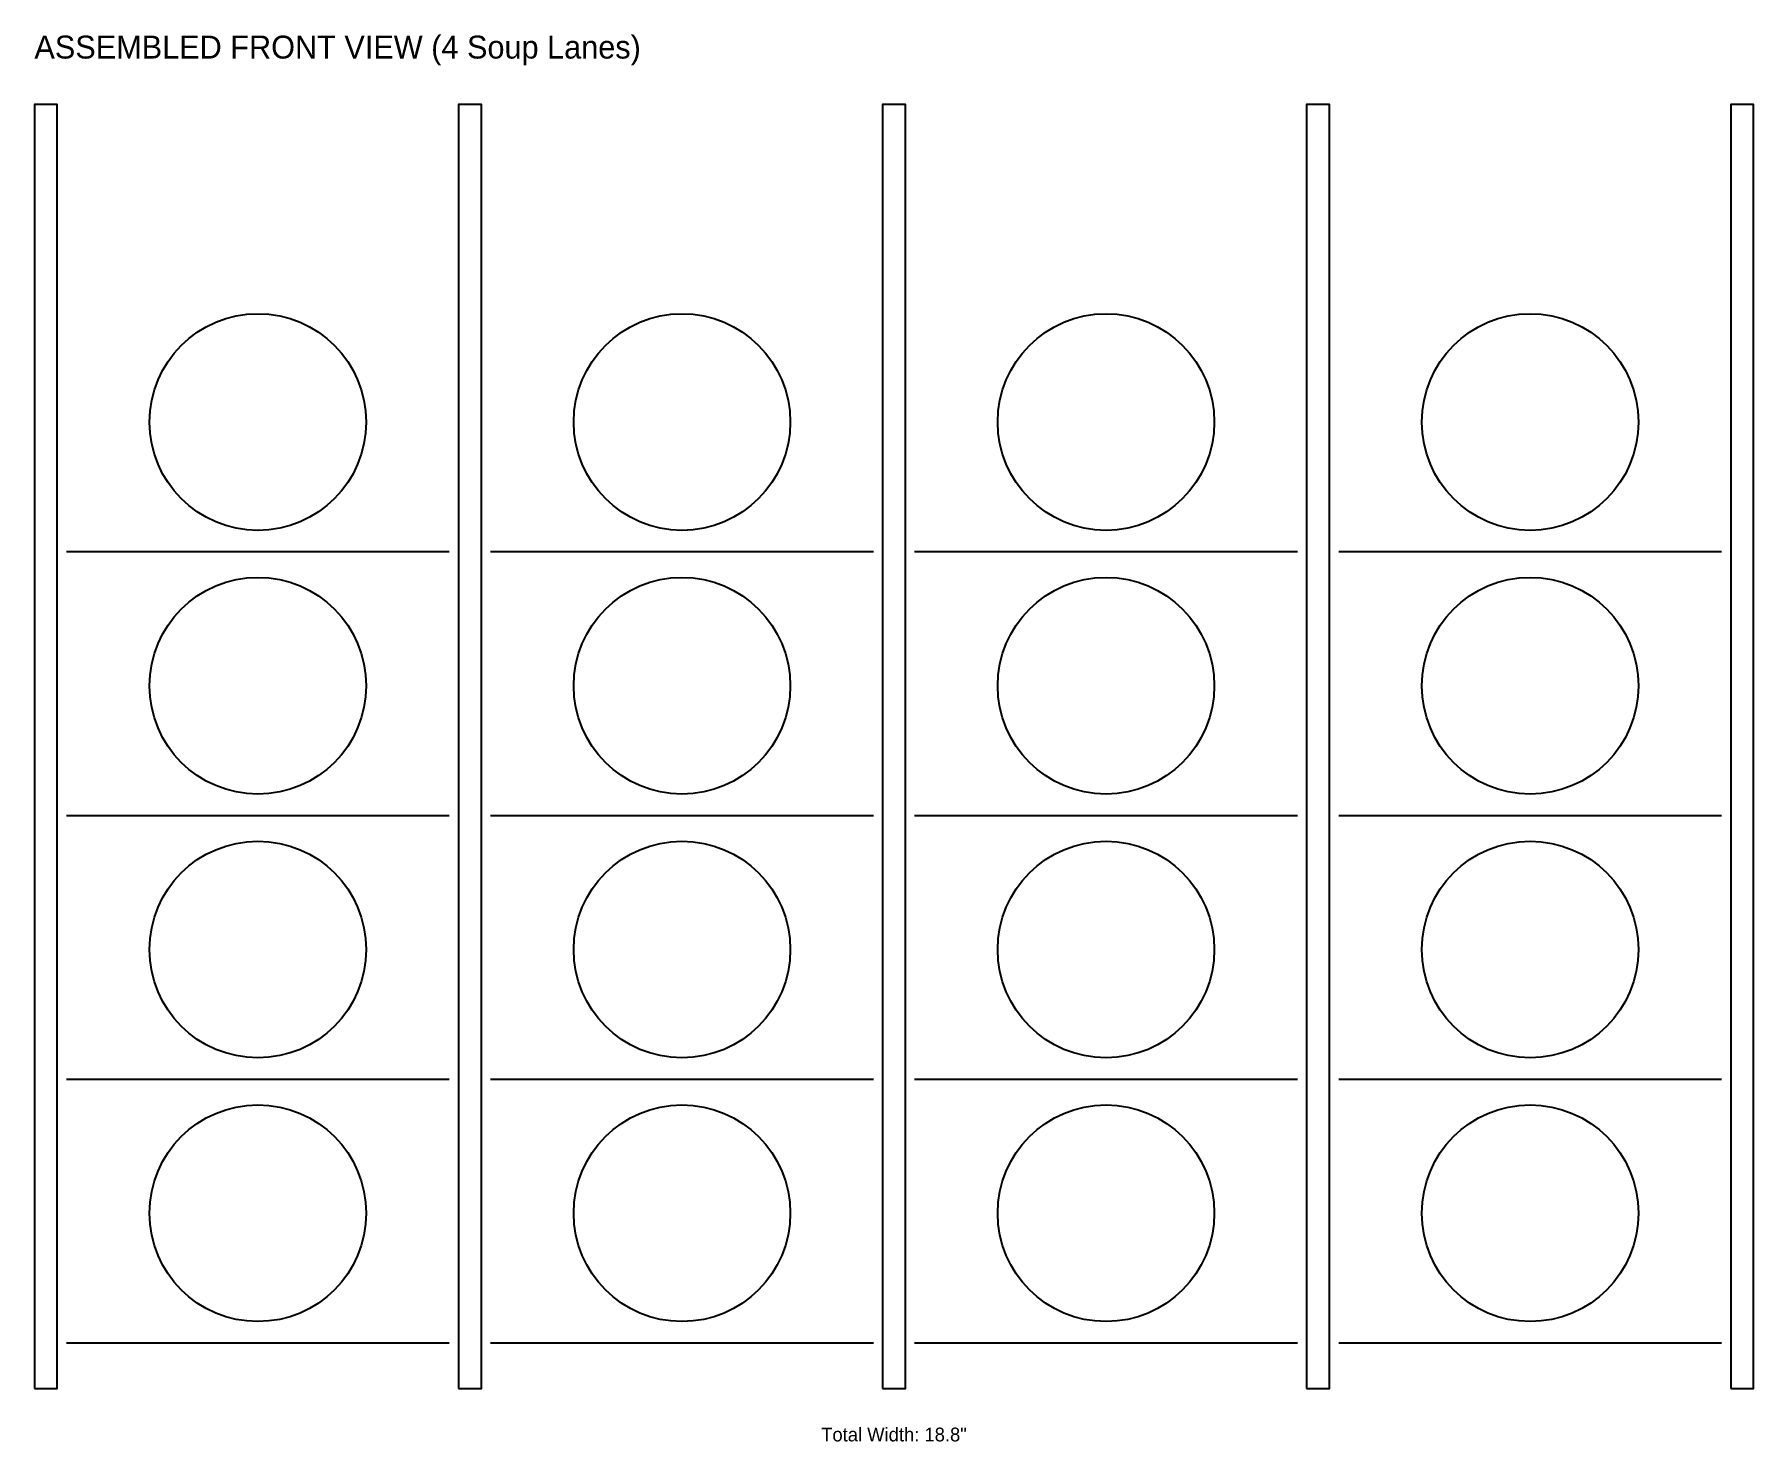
# Model space of a CAD drawing. Header units: millimetres. Extents: x 0 to 1956, y -15 to 1659.
# Drawn here: x 0 to 476.2, y -14.7 to 375 of the extents above; entities that cross this region are included whole.
import ezdxf
from ezdxf.enums import TextEntityAlignment as Align

# ---------------------------------------------------------------- set-up
doc = ezdxf.new("R2010")
doc.units = ezdxf.units.MM
for name, color, linetype in [('LABEL', 4, 'Continuous'), ('PANEL', 7, 'Continuous'), ('PART', 7, 'Continuous'), ('SENSOR', 1, 'Continuous'), ('TITLE', 2, 'Continuous')]:
    doc.layers.add(name, color=color, linetype=linetype)

msp = doc.modelspace()

# ---------------------------------------------------------------- texts
at = {"layer": 'LABEL'}
msp.add_text('Total Width: 18.8"', height=3.81, dxfattribs=at).set_placement((238.12, -12.7), align=Align.MIDDLE_CENTER)
at = {"layer": 'TITLE'}
msp.add_text('ASSEMBLED FRONT VIEW (4 Soup Lanes)', height=6.35, dxfattribs=at).set_placement((0, 368.3))

# ---------------------------------------------------------------- linework, layer by layer
at = {"layer": 'PANEL'}
for points in [[(0, 0), (6.35, 0), (6.35, 355.6), (0, 355.6), (0, 0)], [(117.47, 0), (123.82, 0), (123.82, 355.6), (117.47, 355.6), (117.47, 0)], [(234.95, 0), (241.3, 0), (241.3, 355.6), (234.95, 355.6), (234.95, 0)], [(352.42, 0), (358.77, 0), (358.77, 355.6), (352.42, 355.6), (352.42, 0)], [(469.9, 0), (476.25, 0), (476.25, 355.6), (469.9, 355.6), (469.9, 0)]]:
    msp.add_lwpolyline(points, dxfattribs=at)
at = {"layer": 'PART'}
for p, q in [((8.89, 231.77), (114.93, 231.77)), ((126.36, 231.77), (232.41, 231.77)), ((243.84, 231.77), (349.88, 231.77)), ((361.31, 231.77), (467.36, 231.77)), ((8.89, 158.75), (114.93, 158.75)), ((126.36, 158.75), (232.41, 158.75)), ((243.84, 158.75), (349.88, 158.75)), ((361.31, 158.75), (467.36, 158.75)), ((8.89, 85.72), (114.93, 85.72)), ((126.36, 85.72), (232.41, 85.72)), ((243.84, 85.72), (349.88, 85.72)), ((361.31, 85.72), (467.36, 85.72)), ((8.89, 12.7), (114.93, 12.7)), ((126.36, 12.7), (232.41, 12.7)), ((243.84, 12.7), (349.88, 12.7)), ((361.31, 12.7), (467.36, 12.7))]:
    msp.add_line(p, q, dxfattribs=at)
at = {"layer": 'SENSOR'}
for centre in [(61.91, 267.65), (179.39, 267.65), (296.86, 267.65), (414.34, 267.65), (61.91, 194.63), (179.39, 194.63), (296.86, 194.63), (414.34, 194.63), (61.91, 121.6), (179.39, 121.6), (296.86, 121.6), (414.34, 121.6), (61.91, 48.58), (179.39, 48.58), (296.86, 48.58), (414.34, 48.58)]:
    msp.add_circle(centre, 30, dxfattribs=at)

msp.set_redraw_order([(e.dxf.handle, doc.entitydb.next_handle()) for e in msp.query("TEXT MTEXT ATTDEF DIMENSION ARC_DIMENSION")])  # texts and dimensions are drawn at this point

doc.saveas('drawing.dxf')
